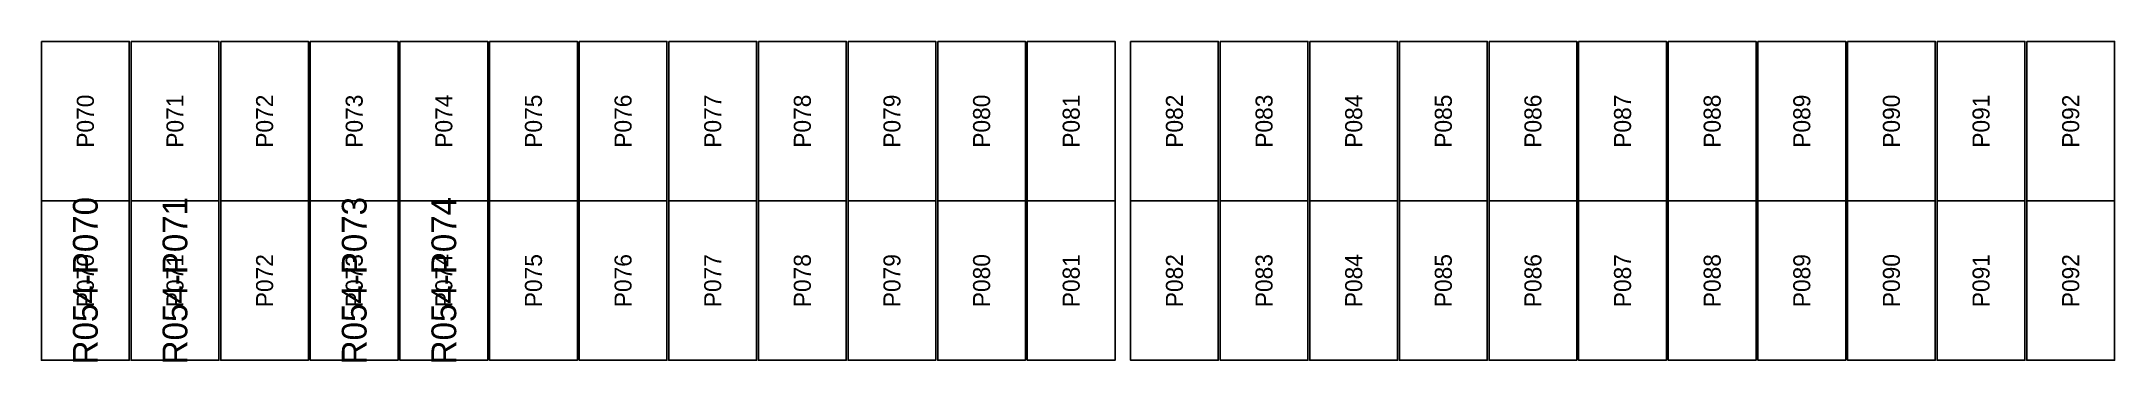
# Model space of a CAD drawing. Extents: x 296295 to 296770, y 651564 to 652121.
# Drawn here: x 296554.67 to 296581.46, y 651905.39 to 651909.54 of the extents above; entities that cross this region are included whole.
import ezdxf
from ezdxf.enums import TextEntityAlignment as Align

# ---------------------------------------------------------------- set-up
doc = ezdxf.new("R2010")
doc.units = 0

msp = doc.modelspace()

# ---------------------------------------------------------------- texts
at = {"layer": 'DEFECT_LABELS'}
for s, p in [('R054-P070', (296555.237, 651906.44)), ('R054-P071', (296556.395, 651906.44)), ('R054-P073', (296558.711, 651906.44)), ('R054-P074', (296559.869, 651906.44))]:
    msp.add_text(s, height=0.32, rotation=90, dxfattribs=at).set_placement(p, align=Align.MIDDLE_CENTER)
at = {"layer": 'PANEL_POSITION'}
for s, p in [('P070', (296555.237, 651908.503)), ('P071', (296556.395, 651908.503)), ('P072', (296557.553, 651908.503)), ('P073', (296558.711, 651908.503)), ('P074', (296559.869, 651908.503)), ('P075', (296561.027, 651908.503)), ('P076', (296562.185, 651908.503)), ('P077', (296563.343, 651908.503)), ('P078', (296564.501, 651908.503)), ('P079', (296565.659, 651908.503)), ('P080', (296566.817, 651908.503)), ('P081', (296567.975, 651908.503)), ('P082', (296569.309, 651908.503)), ('P083', (296570.467, 651908.503)), ('P084', (296571.625, 651908.503)), ('P085', (296572.783, 651908.503)), ('P086', (296573.941, 651908.503)), ('P087', (296575.099, 651908.503)), ('P088', (296576.257, 651908.503)), ('P089', (296577.415, 651908.503)), ('P090', (296578.573, 651908.503)), ('P091', (296579.731, 651908.503)), ('P092', (296580.889, 651908.503)), ('P070', (296555.237, 651906.44)), ('P071', (296556.395, 651906.44)), ('P072', (296557.553, 651906.44)), ('P073', (296558.711, 651906.44)), ('P074', (296559.869, 651906.44)), ('P075', (296561.027, 651906.44)), ('P076', (296562.185, 651906.44)), ('P077', (296563.343, 651906.44)), ('P078', (296564.501, 651906.44)), ('P079', (296565.659, 651906.44)), ('P080', (296566.817, 651906.44)), ('P081', (296567.975, 651906.44)), ('P082', (296569.309, 651906.44)), ('P083', (296570.467, 651906.44)), ('P084', (296571.625, 651906.44)), ('P085', (296572.783, 651906.44)), ('P086', (296573.941, 651906.44)), ('P087', (296575.099, 651906.44)), ('P088', (296576.257, 651906.44)), ('P089', (296577.415, 651906.44)), ('P090', (296578.573, 651906.44)), ('P091', (296579.731, 651906.44)), ('P092', (296580.889, 651906.44))]:
    msp.add_text(s, height=0.22, rotation=90, dxfattribs=at).set_placement(p, align=Align.MIDDLE_CENTER)

# ---------------------------------------------------------------- linework, layer by layer
at = {"layer": 'DEFECTIVE_PANELS'}
for points in [[(296554.67, 651907.472), (296555.804, 651907.472), (296555.804, 651905.409), (296554.67, 651905.409)], [(296555.828, 651907.472), (296556.962, 651907.472), (296556.962, 651905.409), (296555.828, 651905.409)], [(296558.144, 651907.472), (296559.278, 651907.472), (296559.278, 651905.409), (296558.144, 651905.409)], [(296559.302, 651907.472), (296560.436, 651907.472), (296560.436, 651905.409), (296559.302, 651905.409)]]:
    msp.add_lwpolyline(points, close=True, dxfattribs=at)
at = {"layer": 'PANELS_MASTER'}
for points in [[(296554.67, 651909.535), (296555.804, 651909.535), (296555.804, 651907.472), (296554.67, 651907.472)], [(296555.828, 651909.535), (296556.962, 651909.535), (296556.962, 651907.472), (296555.828, 651907.472)], [(296556.986, 651909.535), (296558.12, 651909.535), (296558.12, 651907.472), (296556.986, 651907.472)], [(296558.144, 651909.535), (296559.278, 651909.535), (296559.278, 651907.472), (296558.144, 651907.472)], [(296559.302, 651909.535), (296560.436, 651909.535), (296560.436, 651907.472), (296559.302, 651907.472)], [(296560.46, 651909.535), (296561.594, 651909.535), (296561.594, 651907.472), (296560.46, 651907.472)], [(296561.618, 651909.535), (296562.752, 651909.535), (296562.752, 651907.472), (296561.618, 651907.472)], [(296562.776, 651909.535), (296563.91, 651909.535), (296563.91, 651907.472), (296562.776, 651907.472)], [(296563.934, 651909.535), (296565.068, 651909.535), (296565.068, 651907.472), (296563.934, 651907.472)], [(296565.092, 651909.535), (296566.226, 651909.535), (296566.226, 651907.472), (296565.092, 651907.472)], [(296566.25, 651909.535), (296567.384, 651909.535), (296567.384, 651907.472), (296566.25, 651907.472)], [(296567.408, 651909.535), (296568.542, 651909.535), (296568.542, 651907.472), (296567.408, 651907.472)], [(296568.742, 651909.535), (296569.876, 651909.535), (296569.876, 651907.472), (296568.742, 651907.472)], [(296569.9, 651909.535), (296571.034, 651909.535), (296571.034, 651907.472), (296569.9, 651907.472)], [(296571.058, 651909.535), (296572.192, 651909.535), (296572.192, 651907.472), (296571.058, 651907.472)], [(296572.216, 651909.535), (296573.35, 651909.535), (296573.35, 651907.472), (296572.216, 651907.472)], [(296573.374, 651909.535), (296574.508, 651909.535), (296574.508, 651907.472), (296573.374, 651907.472)], [(296574.532, 651909.535), (296575.666, 651909.535), (296575.666, 651907.472), (296574.532, 651907.472)], [(296575.69, 651909.535), (296576.824, 651909.535), (296576.824, 651907.472), (296575.69, 651907.472)], [(296576.848, 651909.535), (296577.982, 651909.535), (296577.982, 651907.472), (296576.848, 651907.472)], [(296578.006, 651909.535), (296579.14, 651909.535), (296579.14, 651907.472), (296578.006, 651907.472)], [(296579.164, 651909.535), (296580.298, 651909.535), (296580.298, 651907.472), (296579.164, 651907.472)], [(296580.322, 651909.535), (296581.456, 651909.535), (296581.456, 651907.472), (296580.322, 651907.472)], [(296556.986, 651907.472), (296558.12, 651907.472), (296558.12, 651905.409), (296556.986, 651905.409)], [(296560.46, 651907.472), (296561.594, 651907.472), (296561.594, 651905.409), (296560.46, 651905.409)], [(296561.618, 651907.472), (296562.752, 651907.472), (296562.752, 651905.409), (296561.618, 651905.409)], [(296562.776, 651907.472), (296563.91, 651907.472), (296563.91, 651905.409), (296562.776, 651905.409)], [(296563.934, 651907.472), (296565.068, 651907.472), (296565.068, 651905.409), (296563.934, 651905.409)], [(296565.092, 651907.472), (296566.226, 651907.472), (296566.226, 651905.409), (296565.092, 651905.409)], [(296566.25, 651907.472), (296567.384, 651907.472), (296567.384, 651905.409), (296566.25, 651905.409)], [(296567.408, 651907.472), (296568.542, 651907.472), (296568.542, 651905.409), (296567.408, 651905.409)], [(296568.742, 651907.472), (296569.876, 651907.472), (296569.876, 651905.409), (296568.742, 651905.409)], [(296569.9, 651907.472), (296571.034, 651907.472), (296571.034, 651905.409), (296569.9, 651905.409)], [(296571.058, 651907.472), (296572.192, 651907.472), (296572.192, 651905.409), (296571.058, 651905.409)], [(296572.216, 651907.472), (296573.35, 651907.472), (296573.35, 651905.409), (296572.216, 651905.409)], [(296573.374, 651907.472), (296574.508, 651907.472), (296574.508, 651905.409), (296573.374, 651905.409)], [(296574.532, 651907.472), (296575.666, 651907.472), (296575.666, 651905.409), (296574.532, 651905.409)], [(296575.69, 651907.472), (296576.824, 651907.472), (296576.824, 651905.409), (296575.69, 651905.409)], [(296576.848, 651907.472), (296577.982, 651907.472), (296577.982, 651905.409), (296576.848, 651905.409)], [(296578.006, 651907.472), (296579.14, 651907.472), (296579.14, 651905.409), (296578.006, 651905.409)], [(296579.164, 651907.472), (296580.298, 651907.472), (296580.298, 651905.409), (296579.164, 651905.409)], [(296580.322, 651907.472), (296581.456, 651907.472), (296581.456, 651905.409), (296580.322, 651905.409)]]:
    msp.add_lwpolyline(points, close=True, dxfattribs=at)

msp.set_redraw_order([(e.dxf.handle, doc.entitydb.next_handle()) for e in msp.query("TEXT MTEXT ATTDEF DIMENSION ARC_DIMENSION")])  # texts and dimensions are drawn at this point

doc.saveas('drawing.dxf')
